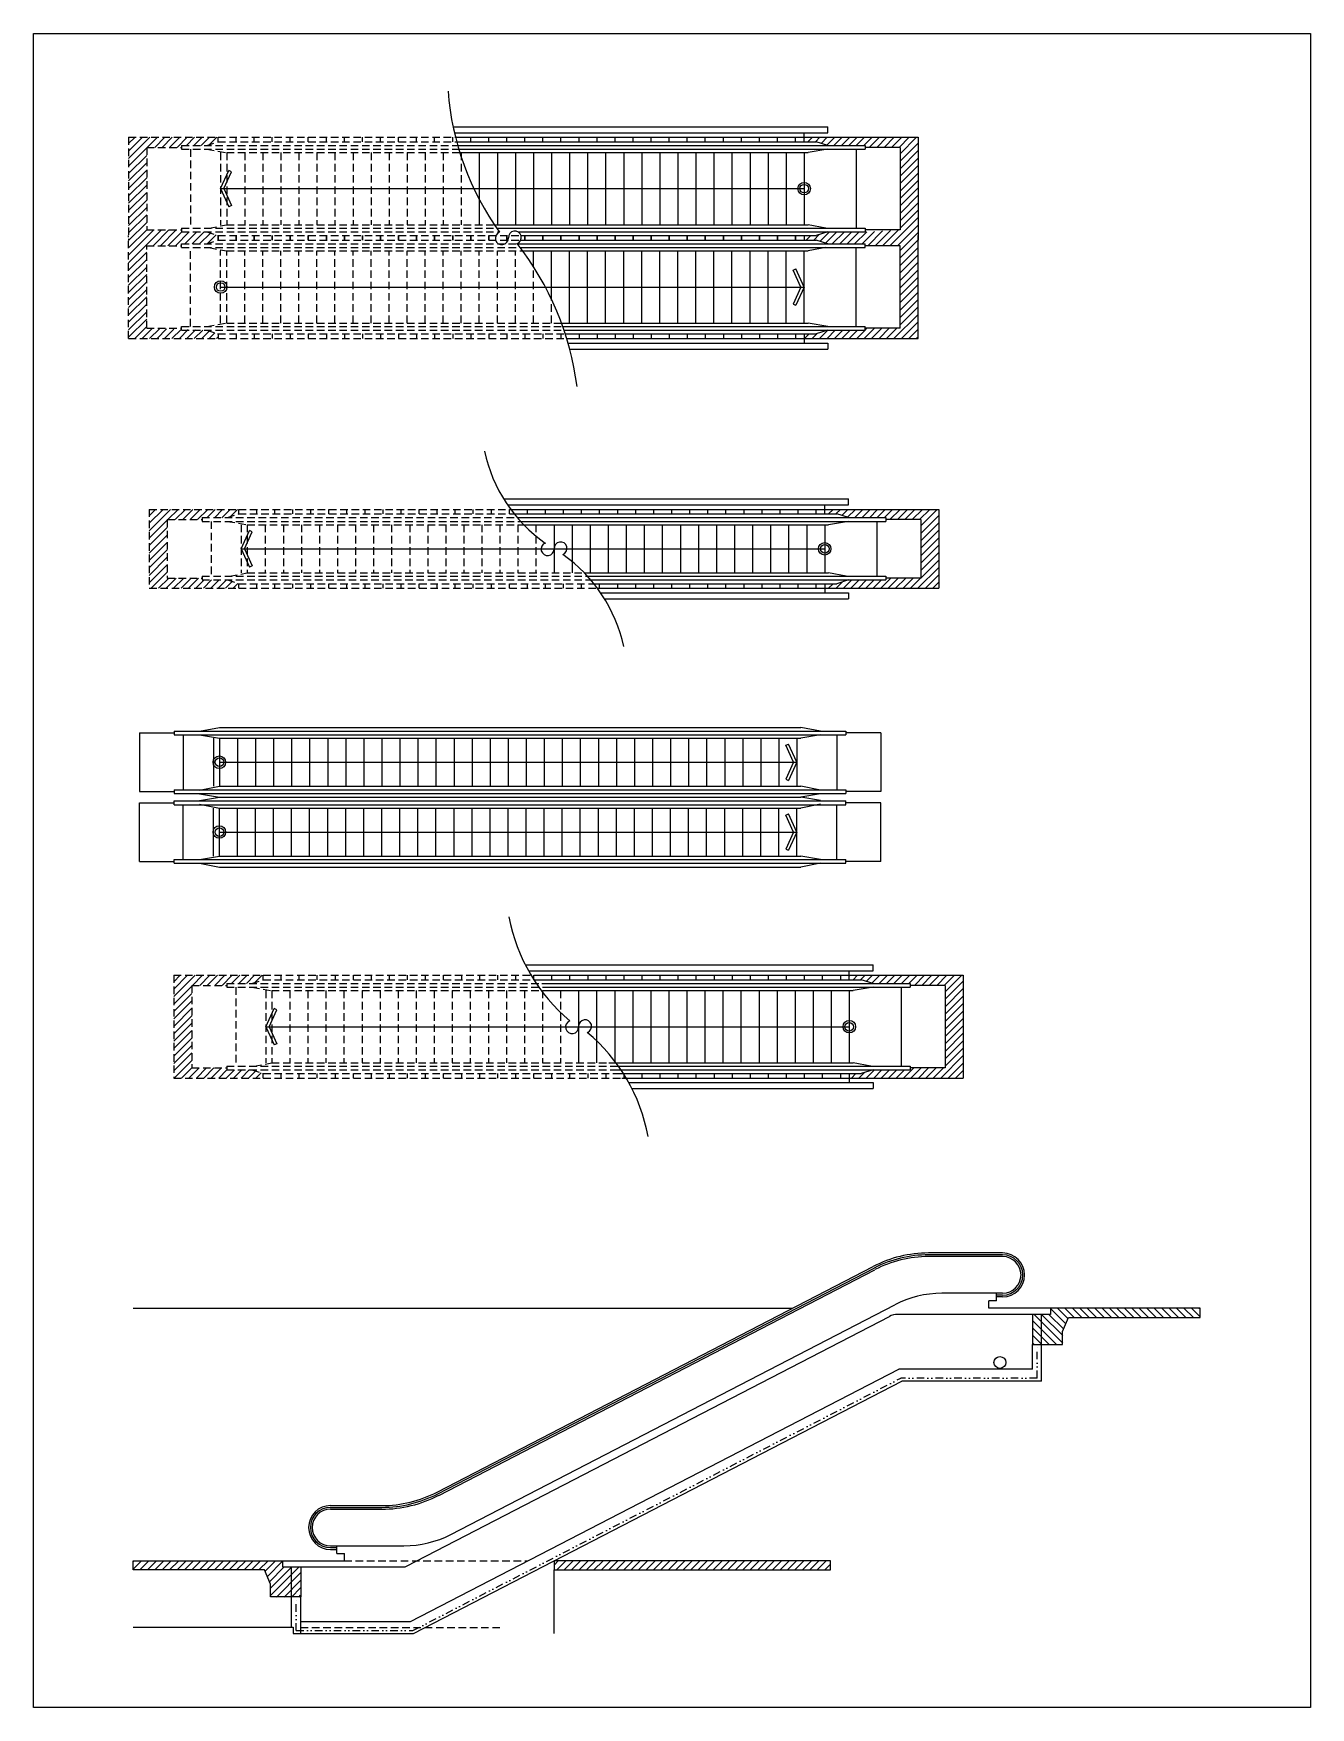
# Model space of a CAD drawing. Extents: x 25317 to 81441, y -31399 to 8952.
# Drawn here: x 49394 to 70624, y -31399 to -3560 of the extents above; entities that cross this region are included whole.
import ezdxf

# ---------------------------------------------------------------- set-up
doc = ezdxf.new("R2010")
doc.units = 0
doc.header["$LTSCALE"] = 500
doc.header["$MEASUREMENT"] = 0
doc.linetypes.add('DIVIDE2', pattern=[0.625, 0.25, -0.125, 0, -0.125, 0, -0.125])
doc.linetypes.add('HIDDEN', pattern=[0.375, 0.25, -0.125])
doc.layers.get('0').update_dxf_attribs({"linetype": 'CONTINUOUS'})
doc.layers.add('BASE', color=2, linetype='CONTINUOUS')
doc.layers.add('ESCALATOR', color=7, linetype='CONTINUOUS')

# ---------------------------------------------------------------- blocks, each defined once
blk = doc.blocks.new('*X3')
at = {"color": 0}
for p, q in [((18966, 35795), (19321, 36150)), ((18966, 35919), (19197, 36150)), ((18966, 36043), (19073, 36150)), ((18966, 35671), (19266, 35971)), ((19276, 35981), (19445, 36150)), ((19399, 35981), (19568, 36150)), ((19523, 35981), (19692, 36150)), ((19647, 35981), (19816, 36150)), ((19771, 35981), (19939, 36150)), ((19926, 36012), (20063, 36150)), ((20049, 36012), (20187, 36150)), ((20173, 36012), (20311, 36150)), ((20312, 36028), (20434, 36150)), ((18966, 35548), (19266, 35848)), ((18966, 35424), (19266, 35724)), ((18966, 35300), (19266, 35600)), ((18966, 35176), (19266, 35476)), ((18966, 35053), (19266, 35353)), ((18966, 34929), (19266, 35229)), ((18966, 34805), (19266, 35105)), ((18966, 34681), (19266, 34981)), ((18966, 34558), (19266, 34858)), ((18966, 34434), (19266, 34734)), ((18966, 34310), (19266, 34610)), ((18966, 34063), (19511, 34608)), ((18966, 34186), (19387, 34608)), ((19372, 34345), (19635, 34608)), ((19496, 34345), (19758, 34608)), ((19620, 34345), (19851, 34576)), ((19743, 34345), (19975, 34576)), ((19898, 34376), (20098, 34576)), ((20022, 34376), (20222, 34576)), ((20146, 34376), (20326, 34556)), ((20271, 34378), (20419, 34525)), ((18966, 33939), (19266, 34239)), ((18966, 33815), (19266, 34115)), ((18966, 33691), (19266, 33991)), ((18966, 33568), (19266, 33868)), ((18966, 33444), (19266, 33744)), ((18966, 33320), (19266, 33620)), ((18966, 33196), (19266, 33496)), ((18966, 33073), (19266, 33373)), ((18966, 32949), (19266, 33249)), ((18966, 32825), (19266, 33125)), ((19067, 32803), (19266, 33001)), ((19191, 32803), (19357, 32969)), ((19315, 32803), (19477, 32965)), ((19439, 32803), (19597, 32961)), ((19562, 32803), (19717, 32958)), ((19686, 32803), (19837, 32954)), ((19810, 32803), (19957, 32950)), ((19934, 32803), (20077, 32946)), ((20057, 32803), (20197, 32943)), ((20181, 32803), (20305, 32927)), ((20305, 32803), (20398, 32896)), ((20429, 32803), (20453, 32828))]:
    blk.add_line(p, q, dxfattribs=at)
blk = doc.blocks.new('*X2')
at = {"color": 0}
for p, q in [((30196, 36136), (30210, 36150)), ((30259, 36075), (30334, 36150)), ((30383, 36075), (30458, 36150)), ((30479, 36048), (30581, 36150)), ((30573, 36018), (30705, 36150)), ((30691, 36012), (30829, 36150)), ((30815, 36012), (30953, 36150)), ((30939, 36012), (31076, 36150)), ((31063, 36012), (31200, 36150)), ((31186, 36012), (31324, 36150)), ((31279, 35981), (31448, 36150)), ((31403, 35981), (31571, 36150)), ((31526, 35981), (31695, 36150)), ((31650, 35981), (31819, 36150)), ((31774, 35981), (31943, 36150)), ((31791, 35874), (32066, 36150)), ((31791, 35750), (32091, 36050)), ((31791, 35627), (32091, 35927)), ((31791, 35503), (32091, 35803)), ((31791, 35379), (32091, 35679)), ((31791, 35255), (32091, 35555)), ((31791, 35132), (32091, 35432)), ((31791, 35008), (32091, 35308)), ((31791, 34884), (32091, 35184)), ((31623, 34345), (32091, 34813)), ((31791, 34760), (32091, 35060)), ((31791, 34637), (32091, 34937)), ((30355, 34439), (30447, 34531)), ((30459, 34418), (30617, 34576)), ((30552, 34389), (30740, 34576)), ((30664, 34376), (30864, 34576)), ((30788, 34376), (30988, 34576)), ((30912, 34376), (31112, 34576)), ((31035, 34376), (31237, 34578)), ((31159, 34376), (31368, 34585)), ((31252, 34345), (31498, 34592)), ((31375, 34345), (31629, 34599)), ((31499, 34345), (31760, 34606)), ((31747, 34345), (32091, 34689)), ((31791, 34265), (32091, 34565)), ((30232, 34439), (30307, 34514)), ((31791, 34142), (32091, 34442)), ((31791, 34018), (32091, 34318)), ((31791, 33894), (32091, 34194)), ((31791, 33770), (32091, 34070)), ((31791, 33647), (32091, 33947)), ((31791, 33523), (32091, 33823)), ((31791, 33399), (32091, 33699)), ((31791, 33275), (32091, 33575)), ((31791, 33152), (32091, 33452)), ((31689, 32803), (32091, 33204)), ((31791, 33028), (32091, 33328)), ((30204, 32803), (30279, 32878)), ((30328, 32803), (30407, 32882)), ((30452, 32803), (30589, 32940)), ((30576, 32803), (30713, 32940)), ((30699, 32803), (30837, 32940)), ((30823, 32803), (30961, 32940)), ((30947, 32803), (31084, 32940)), ((31070, 32803), (31208, 32940)), ((31194, 32803), (31363, 32972)), ((31211, 32943), (31239, 32972)), ((31318, 32803), (31487, 32972)), ((31442, 32803), (31610, 32972)), ((31565, 32803), (31734, 32972)), ((31813, 32803), (32091, 33080)), ((31937, 32803), (32091, 32957)), ((32060, 32803), (32091, 32833))]:
    blk.add_line(p, q, dxfattribs=at)
blk = doc.blocks.new('*X4')
at = {"color": 0}
for p, q in [((18966, 35795), (19321, 36150)), ((18966, 35919), (19197, 36150)), ((18966, 36043), (19073, 36150)), ((18966, 35671), (19266, 35971)), ((19276, 35981), (19445, 36150)), ((19399, 35981), (19568, 36150)), ((19523, 35981), (19692, 36150)), ((19647, 35981), (19816, 36150)), ((19771, 35981), (19939, 36150)), ((19926, 36012), (20063, 36150)), ((20049, 36012), (20187, 36150)), ((20173, 36012), (20311, 36150)), ((20312, 36028), (20434, 36150)), ((18966, 35548), (19266, 35848)), ((18966, 35424), (19266, 35724)), ((18966, 35300), (19266, 35600)), ((18966, 35176), (19266, 35476)), ((18966, 35053), (19266, 35353)), ((18966, 34929), (19266, 35229)), ((19000, 34839), (19266, 35105)), ((19123, 34839), (19292, 35008)), ((19247, 34839), (19416, 35008)), ((19371, 34839), (19540, 35008)), ((19495, 34839), (19663, 35008)), ((19618, 34839), (19787, 35008)), ((19742, 34839), (19880, 34976)), ((19866, 34839), (20003, 34976)), ((19990, 34839), (20127, 34976)), ((20113, 34839), (20251, 34976)), ((20237, 34839), (20347, 34949)), ((20361, 34839), (20440, 34918))]:
    blk.add_line(p, q, dxfattribs=at)
blk = doc.blocks.new('*X5')
at = {"color": 0}
for p, q in [((30196, 36136), (30210, 36150)), ((30259, 36075), (30334, 36150)), ((30383, 36075), (30458, 36150)), ((30479, 36048), (30581, 36150)), ((30573, 36018), (30705, 36150)), ((30691, 36012), (30829, 36150)), ((30815, 36012), (30953, 36150)), ((30939, 36012), (31076, 36150)), ((31063, 36012), (31200, 36150)), ((31186, 36012), (31324, 36150)), ((31279, 35981), (31448, 36150)), ((31403, 35981), (31571, 36150)), ((31526, 35981), (31695, 36150)), ((31650, 35981), (31819, 36150)), ((31774, 35981), (31943, 36150)), ((31791, 35874), (32066, 36150)), ((31791, 35750), (32091, 36050)), ((31791, 35627), (32091, 35927)), ((31791, 35503), (32091, 35803)), ((31791, 35379), (32091, 35679)), ((31791, 35255), (32091, 35555)), ((31791, 35132), (32091, 35432)), ((31745, 34839), (32091, 35184)), ((31791, 35008), (32091, 35308)), ((30196, 34898), (30212, 34914)), ((30260, 34839), (30335, 34914)), ((30384, 34839), (30489, 34944)), ((30508, 34839), (30645, 34976)), ((30632, 34839), (30769, 34976)), ((30755, 34839), (30893, 34976)), ((30879, 34839), (31017, 34976)), ((31003, 34839), (31140, 34976)), ((31127, 34839), (31295, 35008)), ((31250, 34839), (31419, 35008)), ((31374, 34839), (31543, 35008)), ((31498, 34839), (31667, 35008)), ((31622, 34839), (31790, 35008)), ((31869, 34839), (32091, 35060)), ((31993, 34839), (32091, 34937))]:
    blk.add_line(p, q, dxfattribs=at)
blk = doc.blocks.new('*X6')
at = {"color": 0}
for p, q in [((18966, 35795), (19321, 36150)), ((18966, 35919), (19197, 36150)), ((18966, 36043), (19073, 36150)), ((18966, 35671), (19266, 35971)), ((19276, 35981), (19445, 36150)), ((19399, 35981), (19568, 36150)), ((19523, 35981), (19692, 36150)), ((19647, 35981), (19816, 36150)), ((19771, 35981), (19939, 36150)), ((19926, 36012), (20063, 36150)), ((20049, 36012), (20187, 36150)), ((20173, 36012), (20311, 36150)), ((20312, 36028), (20434, 36150)), ((18966, 35548), (19266, 35848)), ((18966, 35424), (19266, 35724)), ((18966, 35300), (19266, 35600)), ((18966, 35176), (19266, 35476)), ((18966, 35053), (19266, 35353)), ((18966, 34929), (19266, 35229)), ((18966, 34805), (19266, 35105)), ((18966, 34681), (19266, 34981)), ((18966, 34558), (19266, 34858)), ((18971, 34439), (19266, 34734)), ((19095, 34439), (19266, 34610)), ((19218, 34439), (19387, 34608)), ((19342, 34439), (19511, 34608)), ((19466, 34439), (19635, 34608)), ((19590, 34439), (19758, 34608)), ((19713, 34439), (19851, 34576)), ((19837, 34439), (19975, 34576)), ((19961, 34439), (20098, 34576)), ((20085, 34439), (20222, 34576)), ((20208, 34439), (20326, 34556)), ((20332, 34439), (20419, 34525))]:
    blk.add_line(p, q, dxfattribs=at)
blk = doc.blocks.new('*X7')
at = {"color": 0}
for p, q in [((30196, 36136), (30210, 36150)), ((30259, 36075), (30334, 36150)), ((30383, 36075), (30458, 36150)), ((30479, 36048), (30581, 36150)), ((30573, 36018), (30705, 36150)), ((30691, 36012), (30829, 36150)), ((30815, 36012), (30953, 36150)), ((30939, 36012), (31076, 36150)), ((31063, 36012), (31200, 36150)), ((31186, 36012), (31324, 36150)), ((31279, 35981), (31448, 36150)), ((31403, 35981), (31571, 36150)), ((31526, 35981), (31695, 36150)), ((31650, 35981), (31819, 36150)), ((31774, 35981), (31943, 36150)), ((31791, 35874), (32066, 36150)), ((31791, 35750), (32091, 36050)), ((31791, 35627), (32091, 35927)), ((31791, 35503), (32091, 35803)), ((31791, 35379), (32091, 35679)), ((31791, 35255), (32091, 35555)), ((31791, 35132), (32091, 35432)), ((31791, 35008), (32091, 35308)), ((31791, 34884), (32091, 35184)), ((31717, 34439), (32091, 34813)), ((31791, 34760), (32091, 35060)), ((31791, 34637), (32091, 34937)), ((30355, 34439), (30447, 34531)), ((30479, 34439), (30617, 34576)), ((30603, 34439), (30740, 34576)), ((30727, 34439), (30864, 34576)), ((30850, 34439), (30988, 34576)), ((30974, 34439), (31112, 34576)), ((31098, 34439), (31267, 34608)), ((31222, 34439), (31390, 34608)), ((31345, 34439), (31514, 34608)), ((31469, 34439), (31638, 34608)), ((31593, 34439), (31762, 34608)), ((31840, 34439), (32091, 34689)), ((31964, 34439), (32091, 34565)), ((30232, 34439), (30307, 34514)), ((32088, 34439), (32091, 34442))]:
    blk.add_line(p, q, dxfattribs=at)
blk = doc.blocks.new('*X9')
at = {"color": 0}
for p, q in [((16812, 12976), (16950, 13114)), ((16812, 13099), (16827, 13114)), ((16924, 12964), (17074, 13114)), ((17048, 12964), (17198, 13114)), ((17172, 12964), (17322, 13114)), ((17295, 12964), (17445, 13114)), ((17419, 12964), (17569, 13114)), ((17543, 12964), (17693, 13114)), ((17667, 12964), (17817, 13114)), ((17790, 12964), (17940, 13114)), ((17914, 12964), (18064, 13114)), ((18038, 12964), (18188, 13114)), ((18162, 12964), (18312, 13114)), ((18285, 12964), (18435, 13114)), ((18409, 12964), (18559, 13114)), ((18533, 12964), (18683, 13114)), ((18657, 12964), (18807, 13114)), ((18780, 12964), (18930, 13114)), ((18904, 12964), (19054, 13114)), ((19006, 12942), (19178, 13114)), ((19043, 12855), (19296, 13109)), ((19079, 12769), (19325, 13014)), ((19096, 12662), (19449, 13014)), ((19096, 12538), (19573, 13014)), ((19197, 12514), (19596, 12914)), ((19320, 12514), (19596, 12790)), ((19444, 12514), (19596, 12667)), ((19568, 12514), (19596, 12543))]:
    blk.add_line(p, q, dxfattribs=at)
blk = doc.blocks.new('*X10')
at = {"color": 0}
for p, q in [((23811, 13045), (23880, 13114)), ((23854, 12964), (24004, 13114)), ((23978, 12964), (24128, 13114)), ((24101, 12964), (24251, 13114)), ((24225, 12964), (24375, 13114)), ((24349, 12964), (24499, 13114)), ((24473, 12964), (24623, 13114)), ((24596, 12964), (24746, 13114)), ((24720, 12964), (24870, 13114)), ((24844, 12964), (24994, 13114)), ((24968, 12964), (25118, 13114)), ((25091, 12964), (25241, 13114)), ((25215, 12964), (25365, 13114)), ((25339, 12964), (25489, 13114)), ((25462, 12964), (25612, 13114)), ((25586, 12964), (25736, 13114)), ((25710, 12964), (25860, 13114)), ((25834, 12964), (25984, 13114)), ((25957, 12964), (26107, 13114)), ((26081, 12964), (26231, 13114)), ((26205, 12964), (26355, 13114)), ((26329, 12964), (26479, 13114)), ((26452, 12964), (26602, 13114)), ((26576, 12964), (26726, 13114)), ((26700, 12964), (26850, 13114)), ((26824, 12964), (26974, 13114)), ((26947, 12964), (27097, 13114)), ((27071, 12964), (27221, 13114)), ((27195, 12964), (27345, 13114)), ((27319, 12964), (27469, 13114)), ((27442, 12964), (27592, 13114)), ((27566, 12964), (27716, 13114)), ((27690, 12964), (27840, 13114)), ((27814, 12964), (27964, 13114)), ((27937, 12964), (28087, 13114)), ((28061, 12964), (28211, 13114)), ((28185, 12964), (28335, 13114)), ((28309, 12964), (28406, 13062))]:
    blk.add_line(p, q, dxfattribs=at)

msp = doc.modelspace()

# ---------------------------------------------------------------- linework, layer by layer
msp.add_lwpolyline([(49394, -3560), (70624, -3560), (70624, -31399), (49394, -31399)], close=True)
at = {"layer": 'BASE', "linetype": 'HIDDEN'}
for p, q in [((50976, -5285), (52463, -5285)), ((52463, -5285), (56410, -5285)), ((52463, -5360), (52463, -5285)), ((52463, -6921), (52463, -6996)), ((52463, -6996), (52463, -6921)), ((52463, -8557), (52463, -8632)), ((50976, -8632), (52463, -8632)), ((52463, -8632), (58257, -8632)), ((51318, -11474), (52806, -11474)), ((52806, -11474), (57329, -11474)), ((52806, -11549), (52806, -11474)), ((51318, -12785), (52806, -12785)), ((52806, -12785), (52806, -12710)), ((52806, -12785), (58768, -12785)), ((51726, -19221), (53213, -19221)), ((53213, -19221), (57736, -19221)), ((53213, -19296), (53213, -19221)), ((53213, -20932), (53213, -20857)), ((51726, -20932), (53213, -20932)), ((53213, -20932), (59176, -20932)), ((54562, -28960), (57615, -28960)), ((53836, -30070), (57155, -30070))]:
    msp.add_line(p, q, dxfattribs=at)
at = {"layer": 'BASE'}
for p, q in [((56370, -5110), (62601, -5110)), ((56392, -5210), (62601, -5210)), ((56410, -5285), (62206, -5285)), ((62206, -5360), (62206, -5210)), ((62206, -5285), (64101, -5285)), ((62601, -5210), (62601, -5110)), ((62206, -6921), (62206, -6996)), ((58426, -6996), (62206, -6996)), ((62206, -8557), (62206, -8707)), ((58257, -8632), (62206, -8632)), ((58280, -8707), (62601, -8707)), ((58307, -8807), (62601, -8807)), ((62206, -8632), (64101, -8632)), ((62601, -8707), (62601, -8807)), ((57210, -11299), (62943, -11299)), ((57275, -11399), (62943, -11399)), ((62548, -11549), (62548, -11399)), ((62943, -11399), (62943, -11299)), ((57329, -11474), (62548, -11474)), ((62548, -11474), (64443, -11474)), ((58768, -12785), (62548, -12785)), ((62548, -12710), (62548, -12860)), ((62548, -12785), (64443, -12785)), ((58821, -12860), (62943, -12860)), ((58887, -12960), (62943, -12960)), ((62943, -12860), (62943, -12960)), ((57569, -19046), (63351, -19046)), ((57622, -19146), (63351, -19146)), ((62956, -19296), (62956, -19146)), ((63351, -19146), (63351, -19046)), ((57736, -19221), (62956, -19221)), ((62956, -19221), (64851, -19221)), ((62956, -20857), (62956, -21007)), ((59176, -20932), (62956, -20932)), ((59290, -21007), (63351, -21007)), ((59343, -21107), (63351, -21107)), ((62956, -20932), (64851, -20932)), ((63351, -21007), (63351, -21107)), ((51051, -24760), (62009, -24760)), ((56333, -28520), (63713, -24701)), ((65402, -24510), (64494, -24510)), ((65277, -24760), (65277, -24635)), ((65402, -24635), (65277, -24635)), ((66303, -24760), (65277, -24760)), ((65402, -24635), (65402, -24510)), ((55594, -29049), (63622, -24894)), ((66003, -24860), (63760, -24860)), ((66153, -25970), (66153, -24860)), ((66003, -25770), (66003, -25360)), ((55664, -29970), (63778, -25770)), ((66003, -25770), (63778, -25770)), ((55712, -30170), (63827, -25970)), ((66153, -25970), (63827, -25970)), ((54437, -28710), (55552, -28710)), ((54437, -28835), (54437, -28710)), ((54437, -28835), (54562, -28835)), ((54562, -28960), (54562, -28835)), ((53536, -28960), (54562, -28960)), ((53686, -30060), (53686, -29060)), ((53836, -29060), (55548, -29060)), ((58050, -30170), (58050, -29110)), ((53836, -30170), (53836, -29560)), ((51051, -30060), (53710, -30060)), ((53710, -30060), (53710, -30170)), ((53836, -29970), (55664, -29970)), ((53710, -30170), (55712, -30170))]:
    msp.add_line(p, q, dxfattribs=at)
at = {"layer": 'BASE', "color": 2, "linetype": 'DIVIDE2'}
for p, q in [((66078, -25920), (66078, -25360)), ((55700, -30120), (63815, -25920)), ((66078, -25920), (63815, -25920)), ((53761, -30120), (53761, -29560)), ((53761, -30120), (55700, -30120))]:
    msp.add_line(p, q, dxfattribs=at)
at = {"layer": 'BASE'}
for points in [[(66503, -25360), (66503, -25146), (66603, -24910), (68788, -24910), (68788, -24760), (66303, -24760), (66303, -24860), (66003, -24860), (66003, -25360)], [(53336, -29560), (53336, -29346), (53236, -29110), (51051, -29110), (51051, -28960), (53536, -28960), (53536, -29060), (53836, -29060), (53836, -29560)], [(58050, -28960), (58050, -29110), (62645, -29110), (62645, -28960)]]:
    msp.add_lwpolyline(points, close=True, dxfattribs=at)
msp.add_circle((65460, -25660), 98.2, dxfattribs=at)
for centre, radius, start, end in [((64494, -26210), 1700, 90, 117.3654), ((63760, -25160), 300, 90, 117.3654), ((55552, -27010), 1700, 270, 297.3654), ((55548, -28960), 100, 270, 297.3654)]:
    msp.add_arc(centre, radius, start, end, dxfattribs=at)
at = {"layer": 'ESCALATOR', "color": 2, "linetype": 'HIDDEN'}
for p, q in [((50976, -5285), (50976, -6996)), ((51276, -5454), (51276, -6827)), ((51276, -5454), (51856, -5454)), ((50976, -8632), (50976, -6921)), ((51276, -6827), (51856, -6827)), ((51276, -7090), (51856, -7090)), ((51276, -8463), (51276, -7090)), ((51276, -8463), (51856, -8463)), ((51318, -11474), (51318, -12785)), ((51618, -11642), (51618, -12616)), ((51618, -11642), (52198, -11642)), ((51618, -12616), (52198, -12616)), ((51726, -19221), (51726, -20932)), ((52026, -19390), (52026, -20763)), ((52026, -19390), (52606, -19390)), ((52026, -20763), (52606, -20763))]:
    msp.add_line(p, q, dxfattribs=at)
at = {"layer": 'ESCALATOR', "linetype": 'HIDDEN'}
for p, q in [((52763, -5360), (52763, -5285)), ((53063, -5360), (53063, -5285)), ((53363, -5360), (53363, -5285)), ((53663, -5360), (53663, -5285)), ((53963, -5360), (53963, -5285)), ((54263, -5360), (54263, -5285)), ((54563, -5360), (54563, -5285)), ((54863, -5360), (54863, -5285)), ((55163, -5360), (55163, -5285)), ((55463, -5360), (55463, -5285)), ((55763, -5360), (55763, -5285)), ((56063, -5360), (56063, -5285)), ((56363, -5360), (56363, -5285)), ((56663, -5360), (56663, -5285)), ((56963, -5360), (56963, -5285)), ((52006, -5485), (52006, -6796)), ((52276, -5485), (52606, -5540)), ((52506, -5540), (52506, -6740)), ((52606, -5540), (56481, -5540)), ((52606, -5540), (52606, -6740)), ((52906, -5540), (52906, -6740)), ((53206, -5540), (53206, -6740)), ((53506, -5540), (53506, -6740)), ((53806, -5540), (53806, -6740)), ((54106, -5540), (54106, -6740)), ((54406, -5540), (54406, -6740)), ((54706, -5540), (54706, -6740)), ((55006, -5540), (55006, -6740)), ((55306, -5540), (55306, -6740)), ((55606, -5540), (55606, -6740)), ((55906, -5540), (55906, -6740)), ((56206, -5540), (56206, -6740)), ((56506, -5540), (56506, -6740)), ((52313, -6796), (52606, -6740)), ((52606, -6740), (57057, -6740)), ((52763, -6921), (52763, -6996)), ((52763, -6996), (52763, -6921)), ((53063, -6921), (53063, -6996)), ((53063, -6996), (53063, -6921)), ((53363, -6921), (53363, -6996)), ((53363, -6996), (53363, -6921)), ((53663, -6921), (53663, -6996)), ((53663, -6996), (53663, -6921)), ((53963, -6921), (53963, -6996)), ((53963, -6996), (53963, -6921)), ((54263, -6921), (54263, -6996)), ((54263, -6996), (54263, -6921)), ((54563, -6921), (54563, -6996)), ((54563, -6996), (54563, -6921)), ((54863, -6921), (54863, -6996)), ((54863, -6996), (54863, -6921)), ((55163, -6921), (55163, -6996)), ((55163, -6996), (55163, -6921)), ((55463, -6921), (55463, -6996)), ((55463, -6996), (55463, -6921)), ((55763, -6921), (55763, -6996)), ((55763, -6996), (55763, -6921)), ((56063, -6921), (56063, -6996)), ((56063, -6996), (56063, -6921)), ((56363, -6921), (56363, -6996)), ((56363, -6996), (56363, -6921)), ((56663, -6921), (56663, -6996)), ((56663, -6996), (56663, -6921)), ((56963, -6921), (56963, -6996)), ((56963, -6996), (56963, -6921)), ((57263, -6921), (57263, -6996)), ((57263, -6996), (57263, -6921)), ((57563, -6921), (57563, -6996)), ((57563, -6996), (57563, -6921)), ((58163, -6921), (58163, -6996)), ((58163, -6996), (58163, -6921)), ((52006, -8432), (52006, -7121)), ((52313, -7121), (52606, -7176)), ((52506, -8376), (52506, -7176)), ((52606, -7176), (57527, -7176)), ((52606, -8376), (52606, -7176)), ((52906, -8376), (52906, -7176)), ((53206, -8376), (53206, -7176)), ((53506, -8376), (53506, -7176)), ((53806, -8376), (53806, -7176)), ((54106, -8376), (54106, -7176)), ((54406, -8376), (54406, -7176)), ((54706, -8376), (54706, -7176)), ((55006, -8376), (55006, -7176)), ((55306, -8376), (55306, -7176)), ((55606, -8376), (55606, -7176)), ((55906, -8376), (55906, -7176)), ((56206, -8376), (56206, -7176)), ((56506, -8376), (56506, -7176)), ((56806, -8376), (56806, -7176)), ((57106, -8376), (57106, -7176)), ((57406, -8376), (57406, -7176)), ((57706, -8376), (57706, -7438)), ((58006, -8376), (58006, -7982)), ((52276, -8432), (52606, -8376)), ((52606, -8376), (58171, -8376)), ((52763, -8557), (52763, -8632)), ((53063, -8557), (53063, -8632)), ((53363, -8557), (53363, -8632)), ((53663, -8557), (53663, -8632)), ((53963, -8557), (53963, -8632)), ((54263, -8557), (54263, -8632)), ((54563, -8557), (54563, -8632)), ((54863, -8557), (54863, -8632)), ((55163, -8557), (55163, -8632)), ((55463, -8557), (55463, -8632)), ((55763, -8557), (55763, -8632)), ((56063, -8557), (56063, -8632)), ((56363, -8557), (56363, -8632)), ((56663, -8557), (56663, -8632)), ((56963, -8557), (56963, -8632)), ((52348, -11674), (52348, -12585)), ((52618, -11674), (52948, -11729)), ((53106, -11549), (53106, -11474)), ((53406, -11549), (53406, -11474)), ((53706, -11549), (53706, -11474)), ((54006, -11549), (54006, -11474)), ((54306, -11549), (54306, -11474)), ((54606, -11549), (54606, -11474)), ((54906, -11549), (54906, -11474)), ((55206, -11549), (55206, -11474)), ((55506, -11549), (55506, -11474)), ((55806, -11549), (55806, -11474)), ((56106, -11549), (56106, -11474)), ((56406, -11549), (56406, -11474)), ((56706, -11549), (56706, -11474)), ((57006, -11549), (57006, -11474)), ((57306, -11549), (57306, -11474)), ((52848, -11729), (52848, -12529)), ((52948, -11729), (57546, -11729)), ((52948, -11729), (52948, -12529)), ((53248, -11729), (53248, -12529)), ((53548, -11729), (53548, -12529)), ((53848, -11729), (53848, -12529)), ((54148, -11729), (54148, -12529)), ((54448, -11729), (54448, -12529)), ((54748, -11729), (54748, -12529)), ((55048, -11729), (55048, -12529)), ((55348, -11729), (55348, -12529)), ((55648, -11729), (55648, -12529)), ((55948, -11729), (55948, -12529)), ((56248, -11729), (56248, -12529)), ((56548, -11729), (56548, -12529)), ((56848, -11729), (56848, -12529)), ((57148, -11729), (57148, -12529)), ((57448, -11729), (57448, -12529)), ((57748, -11729), (57748, -12529)), ((52655, -12585), (52948, -12529)), ((52948, -12529), (58551, -12529)), ((53106, -12785), (53106, -12710)), ((53406, -12785), (53406, -12710)), ((53706, -12785), (53706, -12710)), ((54006, -12785), (54006, -12710)), ((54306, -12785), (54306, -12710)), ((54606, -12785), (54606, -12710)), ((54906, -12785), (54906, -12710)), ((55206, -12785), (55206, -12710)), ((55506, -12785), (55506, -12710)), ((55806, -12785), (55806, -12710)), ((56106, -12785), (56106, -12710)), ((56406, -12785), (56406, -12710)), ((56706, -12785), (56706, -12710)), ((57006, -12785), (57006, -12710)), ((57306, -12785), (57306, -12710)), ((57606, -12785), (57606, -12710)), ((57906, -12785), (57906, -12710)), ((58506, -12785), (58506, -12710)), ((52756, -19421), (52756, -20732)), ((53026, -19421), (53356, -19477)), ((53256, -19477), (53256, -20677)), ((53356, -19477), (57953, -19477)), ((53356, -19477), (53356, -20677)), ((53513, -19296), (53513, -19221)), ((53656, -19477), (53656, -20677)), ((53813, -19296), (53813, -19221)), ((53956, -19477), (53956, -20677)), ((54113, -19296), (54113, -19221)), ((54256, -19477), (54256, -20677)), ((54413, -19296), (54413, -19221)), ((54556, -19477), (54556, -20677)), ((54713, -19296), (54713, -19221)), ((54856, -19477), (54856, -20677)), ((55013, -19296), (55013, -19221)), ((55156, -19477), (55156, -20677)), ((55313, -19296), (55313, -19221)), ((55456, -19477), (55456, -20677)), ((55613, -19296), (55613, -19221)), ((55756, -19477), (55756, -20677)), ((55913, -19296), (55913, -19221)), ((56056, -19477), (56056, -20677)), ((56213, -19296), (56213, -19221)), ((56356, -19477), (56356, -20677)), ((56513, -19296), (56513, -19221)), ((56656, -19477), (56656, -20677)), ((56813, -19296), (56813, -19221)), ((56956, -19477), (56956, -20677)), ((57113, -19296), (57113, -19221)), ((57256, -19477), (57256, -20677)), ((57413, -19296), (57413, -19221)), ((57556, -19477), (57556, -20677)), ((57713, -19296), (57713, -19221)), ((57856, -19477), (57856, -20677)), ((58156, -19477), (58156, -20677)), ((53063, -20732), (53356, -20677)), ((53356, -20677), (58959, -20677)), ((53513, -20932), (53513, -20857)), ((53813, -20932), (53813, -20857)), ((54113, -20932), (54113, -20857)), ((54413, -20932), (54413, -20857)), ((54713, -20932), (54713, -20857)), ((55013, -20932), (55013, -20857)), ((55313, -20932), (55313, -20857)), ((55613, -20932), (55613, -20857)), ((55913, -20932), (55913, -20857)), ((56213, -20932), (56213, -20857)), ((56513, -20932), (56513, -20857)), ((56813, -20932), (56813, -20857)), ((57113, -20932), (57113, -20857)), ((57413, -20932), (57413, -20857)), ((57713, -20932), (57713, -20857)), ((58013, -20932), (58013, -20857)), ((58313, -20932), (58313, -20857)), ((58913, -20932), (58913, -20857))]:
    msp.add_line(p, q, dxfattribs=at)
at = {"layer": 'ESCALATOR'}
for p, q in [((57263, -5360), (57263, -5285)), ((57563, -5360), (57563, -5285)), ((57863, -5360), (57863, -5285)), ((58163, -5360), (58163, -5285)), ((58463, -5360), (58463, -5285)), ((58763, -5360), (58763, -5285)), ((59063, -5360), (59063, -5285)), ((59363, -5360), (59363, -5285)), ((59663, -5360), (59663, -5285)), ((59963, -5360), (59963, -5285)), ((60263, -5360), (60263, -5285)), ((60563, -5360), (60563, -5285)), ((60863, -5360), (60863, -5285)), ((61163, -5360), (61163, -5285)), ((61463, -5360), (61463, -5285)), ((61763, -5360), (61763, -5285)), ((62063, -5360), (62063, -5285)), ((56481, -5540), (62271, -5540)), ((56806, -5540), (56806, -6740)), ((57106, -5540), (57106, -6740)), ((57406, -5540), (57406, -6740)), ((57706, -5540), (57706, -6740)), ((58006, -5540), (58006, -6740)), ((58306, -5540), (58306, -6740)), ((58606, -5540), (58606, -6740)), ((58906, -5540), (58906, -6740)), ((59206, -5540), (59206, -6740)), ((59506, -5540), (59506, -6740)), ((59806, -5540), (59806, -6740)), ((60106, -5540), (60106, -6740)), ((60406, -5540), (60406, -6740)), ((60706, -5540), (60706, -6740)), ((61006, -5540), (61006, -6740)), ((61306, -5540), (61306, -6740)), ((61606, -5540), (61606, -6740)), ((61906, -5540), (61906, -6740)), ((62206, -5540), (62206, -6740)), ((62601, -5485), (62271, -5540)), ((62601, -5422), (62404, -5360)), ((63071, -5485), (63071, -6796)), ((63221, -5422), (63221, -5485)), ((52506, -6140), (52643, -5837)), ((52688, -5858), (52643, -5837)), ((52561, -6140), (52688, -5858)), ((52506, -6140), (57491, -6140)), ((52506, -6140), (52643, -6444)), ((52561, -6140), (52688, -6423)), ((57491, -6140), (62206, -6140)), ((52688, -6423), (52643, -6444)), ((57057, -6740), (62271, -6740)), ((57863, -6921), (57863, -6996)), ((57863, -6996), (57863, -6921)), ((58463, -6921), (58463, -6996)), ((58463, -6996), (58463, -6921)), ((58763, -6921), (58763, -6996)), ((58763, -6996), (58763, -6921)), ((59063, -6921), (59063, -6996)), ((59063, -6996), (59063, -6921)), ((59363, -6921), (59363, -6996)), ((59363, -6996), (59363, -6921)), ((59663, -6921), (59663, -6996)), ((59663, -6996), (59663, -6921)), ((59963, -6921), (59963, -6996)), ((59963, -6996), (59963, -6921)), ((60263, -6921), (60263, -6996)), ((60263, -6996), (60263, -6921)), ((60563, -6921), (60563, -6996)), ((60563, -6996), (60563, -6921)), ((60863, -6921), (60863, -6996)), ((60863, -6996), (60863, -6921)), ((61163, -6921), (61163, -6996)), ((61163, -6996), (61163, -6921)), ((61463, -6921), (61463, -6996)), ((61463, -6996), (61463, -6921)), ((61763, -6921), (61763, -6996)), ((61763, -6996), (61763, -6921)), ((62063, -6921), (62063, -6996)), ((62063, -6996), (62063, -6921)), ((62564, -6796), (62271, -6740)), ((62601, -6858), (62404, -6921)), ((63221, -6796), (63221, -6858)), ((57527, -7176), (62271, -7176)), ((57706, -7438), (57706, -7176)), ((58006, -7982), (58006, -7176)), ((58306, -8376), (58306, -7176)), ((58606, -8376), (58606, -7176)), ((58906, -8376), (58906, -7176)), ((59206, -8376), (59206, -7176)), ((59506, -8376), (59506, -7176)), ((59806, -8376), (59806, -7176)), ((60106, -8376), (60106, -7176)), ((60406, -8376), (60406, -7176)), ((60706, -8376), (60706, -7176)), ((61006, -8376), (61006, -7176)), ((61306, -8376), (61306, -7176)), ((61606, -8376), (61606, -7176)), ((61906, -8376), (61906, -7176)), ((62206, -8376), (62206, -7176)), ((62564, -7121), (62271, -7176)), ((62601, -7058), (62404, -6996)), ((63071, -8432), (63071, -7121)), ((63221, -7121), (63221, -7058)), ((62024, -7494), (62069, -7473)), ((62151, -7776), (62024, -7494)), ((62206, -7776), (62069, -7473)), ((52506, -7776), (62206, -7776)), ((62151, -7776), (62024, -8059)), ((62206, -7776), (62069, -8080)), ((62024, -8059), (62069, -8080)), ((57263, -8557), (57263, -8632)), ((57563, -8557), (57563, -8632)), ((57863, -8557), (57863, -8632)), ((58163, -8557), (58163, -8632)), ((58171, -8376), (62271, -8376)), ((58463, -8557), (58463, -8632)), ((58763, -8557), (58763, -8632)), ((59063, -8557), (59063, -8632)), ((59363, -8557), (59363, -8632)), ((59663, -8557), (59663, -8632)), ((59963, -8557), (59963, -8632)), ((60263, -8557), (60263, -8632)), ((60563, -8557), (60563, -8632)), ((60863, -8557), (60863, -8632)), ((61163, -8557), (61163, -8632)), ((61463, -8557), (61463, -8632)), ((61763, -8557), (61763, -8632)), ((62063, -8557), (62063, -8632)), ((62601, -8432), (62271, -8376)), ((62601, -8494), (62404, -8557)), ((63221, -8494), (63221, -8432)), ((57606, -11549), (57606, -11474)), ((57906, -11549), (57906, -11474)), ((58206, -11549), (58206, -11474)), ((58506, -11549), (58506, -11474)), ((58806, -11549), (58806, -11474)), ((59106, -11549), (59106, -11474)), ((59406, -11549), (59406, -11474)), ((59706, -11549), (59706, -11474)), ((60006, -11549), (60006, -11474)), ((60306, -11549), (60306, -11474)), ((60606, -11549), (60606, -11474)), ((60906, -11549), (60906, -11474)), ((61206, -11549), (61206, -11474)), ((61506, -11549), (61506, -11474)), ((61806, -11549), (61806, -11474)), ((62106, -11549), (62106, -11474)), ((62406, -11549), (62406, -11474)), ((62943, -11674), (62613, -11729)), ((62943, -11611), (62747, -11549)), ((63413, -11674), (63413, -12585)), ((63563, -11611), (63563, -11674)), ((52848, -12129), (52985, -11826)), ((52903, -12129), (53031, -11846)), ((53031, -11846), (52985, -11826)), ((57546, -11729), (62613, -11729)), ((58048, -11729), (58048, -12529)), ((58348, -11729), (58348, -12529)), ((58648, -11729), (58648, -12529)), ((58948, -11729), (58948, -12529)), ((59248, -11729), (59248, -12529)), ((59548, -11729), (59548, -12529)), ((59848, -11729), (59848, -12529)), ((60148, -11729), (60148, -12529)), ((60448, -11729), (60448, -12529)), ((60748, -11729), (60748, -12529)), ((61048, -11729), (61048, -12529)), ((61348, -11729), (61348, -12529)), ((61648, -11729), (61648, -12529)), ((61948, -11729), (61948, -12529)), ((62248, -11729), (62248, -12529)), ((62548, -11729), (62548, -12529)), ((52848, -12129), (57833, -12129)), ((52848, -12129), (52985, -12433)), ((52903, -12129), (53031, -12412)), ((57833, -12129), (62548, -12129)), ((53031, -12412), (52985, -12433)), ((58206, -12785), (58206, -12710)), ((58551, -12529), (62613, -12529)), ((58806, -12785), (58806, -12710)), ((59106, -12785), (59106, -12710)), ((59406, -12785), (59406, -12710)), ((59706, -12785), (59706, -12710)), ((60006, -12785), (60006, -12710)), ((60306, -12785), (60306, -12710)), ((60606, -12785), (60606, -12710)), ((60906, -12785), (60906, -12710)), ((61206, -12785), (61206, -12710)), ((61506, -12785), (61506, -12710)), ((61806, -12785), (61806, -12710)), ((62106, -12785), (62106, -12710)), ((62406, -12785), (62406, -12710)), ((62906, -12585), (62613, -12529)), ((62943, -12647), (62747, -12710)), ((63563, -12585), (63563, -12647)), ((51885, -15224), (51885, -16135)), ((52155, -15224), (52485, -15279)), ((52385, -15279), (52385, -16079)), ((52485, -15279), (62150, -15279)), ((52485, -15279), (52485, -16079)), ((52785, -15279), (52785, -16079)), ((53085, -15279), (53085, -16079)), ((53385, -15279), (53385, -16079)), ((53685, -15279), (53685, -16079)), ((53985, -15279), (53985, -16079)), ((54285, -15279), (54285, -16079)), ((54585, -15279), (54585, -16079)), ((54885, -15279), (54885, -16079)), ((55185, -15279), (55185, -16079)), ((55485, -15279), (55485, -16079)), ((55785, -15279), (55785, -16079)), ((56085, -15279), (56085, -16079)), ((56385, -15279), (56385, -16079)), ((56685, -15279), (56685, -16079)), ((56985, -15279), (56985, -16079)), ((57285, -15279), (57285, -16079)), ((57585, -15279), (57585, -16079)), ((57885, -15279), (57885, -16079)), ((58185, -15279), (58185, -16079)), ((58485, -15279), (58485, -16079)), ((58785, -15279), (58785, -16079)), ((59085, -15279), (59085, -16079)), ((59385, -15279), (59385, -16079)), ((59685, -15279), (59685, -16079)), ((59985, -15279), (59985, -16079)), ((60285, -15279), (60285, -16079)), ((60585, -15279), (60585, -16079)), ((60885, -15279), (60885, -16079)), ((61185, -15279), (61185, -16079)), ((61485, -15279), (61485, -16079)), ((61785, -15279), (61785, -16079)), ((62085, -15279), (62085, -16079)), ((62480, -15161), (62150, -15099)), ((62480, -15224), (62150, -15279)), ((62750, -15224), (62750, -16135)), ((62900, -15161), (62900, -15224)), ((61903, -15396), (61948, -15376)), ((62030, -15679), (61903, -15396)), ((62085, -15679), (61948, -15376)), ((52485, -15679), (62085, -15679)), ((62030, -15679), (61903, -15962)), ((62085, -15679), (61948, -15982)), ((52155, -16142), (52485, -16079)), ((52485, -16079), (62150, -16079)), ((61903, -15962), (61948, -15982)), ((62480, -16142), (62150, -16079)), ((62900, -16135), (62900, -16197)), ((51885, -17296), (51885, -16385)), ((52155, -16378), (52485, -16440)), ((62480, -16204), (62150, -16260)), ((62480, -16315), (62150, -16260)), ((62480, -16378), (62150, -16440)), ((62750, -17296), (62750, -16385)), ((62900, -16385), (62900, -16322)), ((52385, -17240), (52385, -16440)), ((52485, -16440), (62150, -16440)), ((52485, -17240), (52485, -16440)), ((52785, -17240), (52785, -16440)), ((53085, -17240), (53085, -16440)), ((53385, -17240), (53385, -16440)), ((53685, -17240), (53685, -16440)), ((53985, -17240), (53985, -16440)), ((54285, -17240), (54285, -16440)), ((54585, -17240), (54585, -16440)), ((54885, -17240), (54885, -16440)), ((55185, -17240), (55185, -16440)), ((55485, -17240), (55485, -16440)), ((55785, -17240), (55785, -16440)), ((56085, -17240), (56085, -16440)), ((56385, -17240), (56385, -16440)), ((56685, -17240), (56685, -16440)), ((56985, -17240), (56985, -16440)), ((57285, -17240), (57285, -16440)), ((57585, -17240), (57585, -16440)), ((57885, -17240), (57885, -16440)), ((58185, -17240), (58185, -16440)), ((58485, -17240), (58485, -16440)), ((58785, -17240), (58785, -16440)), ((59085, -17240), (59085, -16440)), ((59385, -17240), (59385, -16440)), ((59685, -17240), (59685, -16440)), ((59985, -17240), (59985, -16440)), ((60285, -17240), (60285, -16440)), ((60585, -17240), (60585, -16440)), ((60885, -17240), (60885, -16440)), ((61185, -17240), (61185, -16440)), ((61485, -17240), (61485, -16440)), ((61785, -17240), (61785, -16440)), ((61903, -16557), (61948, -16537)), ((62030, -16840), (61903, -16557)), ((62085, -16840), (61948, -16537)), ((62085, -17240), (62085, -16440)), ((52485, -16840), (62085, -16840)), ((62030, -16840), (61903, -17123)), ((62085, -16840), (61948, -17143)), ((52155, -17296), (52485, -17240)), ((52485, -17240), (62150, -17240)), ((61903, -17123), (61948, -17143)), ((62480, -17296), (62150, -17240)), ((62480, -17358), (62150, -17421)), ((62900, -17358), (62900, -17296)), ((57953, -19477), (63021, -19477)), ((58013, -19296), (58013, -19221)), ((58313, -19296), (58313, -19221)), ((58456, -19477), (58456, -20677)), ((58613, -19296), (58613, -19221)), ((58756, -19477), (58756, -20677)), ((58913, -19296), (58913, -19221)), ((59056, -19477), (59056, -20677)), ((59213, -19296), (59213, -19221)), ((59356, -19477), (59356, -20677)), ((59513, -19296), (59513, -19221)), ((59656, -19477), (59656, -20677)), ((59813, -19296), (59813, -19221)), ((59956, -19477), (59956, -20677)), ((60113, -19296), (60113, -19221)), ((60256, -19477), (60256, -20677)), ((60413, -19296), (60413, -19221)), ((60556, -19477), (60556, -20677)), ((60713, -19296), (60713, -19221)), ((60856, -19477), (60856, -20677)), ((61013, -19296), (61013, -19221)), ((61156, -19477), (61156, -20677)), ((61313, -19296), (61313, -19221)), ((61456, -19477), (61456, -20677)), ((61613, -19296), (61613, -19221)), ((61756, -19477), (61756, -20677)), ((61913, -19296), (61913, -19221)), ((62056, -19477), (62056, -20677)), ((62213, -19296), (62213, -19221)), ((62356, -19477), (62356, -20677)), ((62513, -19296), (62513, -19221)), ((62656, -19477), (62656, -20677)), ((62813, -19296), (62813, -19221)), ((62956, -19477), (62956, -20677)), ((63351, -19421), (63021, -19477)), ((63351, -19359), (63154, -19296)), ((63821, -19421), (63821, -20732)), ((63971, -19359), (63971, -19421)), ((53256, -20077), (53393, -19773)), ((53311, -20077), (53438, -19794)), ((53438, -19794), (53393, -19773)), ((53256, -20077), (58241, -20077)), ((53256, -20077), (53393, -20380)), ((53311, -20077), (53438, -20360)), ((58241, -20077), (62956, -20077)), ((53438, -20360), (53393, -20380)), ((58613, -20932), (58613, -20857)), ((58959, -20677), (63021, -20677)), ((59213, -20932), (59213, -20857)), ((59513, -20932), (59513, -20857)), ((59813, -20932), (59813, -20857)), ((60113, -20932), (60113, -20857)), ((60413, -20932), (60413, -20857)), ((60713, -20932), (60713, -20857)), ((61013, -20932), (61013, -20857)), ((61313, -20932), (61313, -20857)), ((61613, -20932), (61613, -20857)), ((61913, -20932), (61913, -20857)), ((62213, -20932), (62213, -20857)), ((62513, -20932), (62513, -20857)), ((62813, -20932), (62813, -20857)), ((63314, -20732), (63021, -20677)), ((63351, -20795), (63154, -20857)), ((63971, -20732), (63971, -20795)), ((65506, -23840), (64274, -23840)), ((65506, -23870), (64274, -23870)), ((65506, -23900), (64274, -23900)), ((56105, -27817), (63354, -24064)), ((56118, -27843), (63368, -24091)), ((56132, -27870), (63382, -24118)), ((65506, -24510), (65402, -24510)), ((65506, -24540), (65402, -24540)), ((65506, -24570), (65402, -24570)), ((54333, -28040), (55185, -28040)), ((54333, -28070), (55185, -28070)), ((54333, -28100), (55185, -28100)), ((54333, -28710), (54437, -28710)), ((54333, -28740), (54437, -28740)), ((54333, -28770), (54437, -28770))]:
    msp.add_line(p, q, dxfattribs=at)
at = {"layer": 'ESCALATOR', "color": 2}
for p, q in [((64101, -5285), (64101, -6996)), ((63801, -5454), (63221, -5454)), ((63801, -5454), (63801, -6827)), ((63801, -6827), (63221, -6827)), ((64101, -8632), (64101, -6921)), ((63801, -7090), (63221, -7090)), ((63801, -8463), (63801, -7090)), ((63801, -8463), (63221, -8463)), ((64143, -11642), (63563, -11642)), ((64143, -11642), (64143, -12616)), ((64443, -11474), (64443, -12785)), ((64143, -12616), (63563, -12616)), ((51155, -15192), (51735, -15192)), ((51155, -15192), (51155, -16166)), ((63480, -15192), (62900, -15192)), ((63480, -15192), (63480, -16166)), ((51155, -16166), (51735, -16166)), ((51155, -16353), (51735, -16353)), ((51155, -17327), (51155, -16353)), ((63480, -16166), (62900, -16166)), ((63480, -16353), (62900, -16353)), ((63480, -17327), (63480, -16353)), ((51155, -17327), (51735, -17327)), ((63480, -17327), (62900, -17327)), ((64551, -19390), (63971, -19390)), ((64551, -19390), (64551, -20763)), ((64851, -19221), (64851, -20932)), ((64551, -20763), (63971, -20763))]:
    msp.add_line(p, q, dxfattribs=at)
at = {"layer": 'ESCALATOR', "color": 1, "linetype": 'HIDDEN'}
for p, q in [((51856, -5422), (56446, -5422)), ((51856, -5422), (51856, -5485)), ((51856, -5485), (56464, -5485)), ((51856, -6796), (57095, -6796)), ((51856, -6796), (51856, -6858)), ((51856, -6858), (57140, -6858)), ((51856, -7058), (57438, -7058)), ((51856, -7121), (51856, -7058)), ((51856, -7121), (57486, -7121)), ((51856, -8432), (58191, -8432)), ((51856, -8494), (51856, -8432)), ((51856, -8494), (58213, -8494)), ((52198, -11611), (57438, -11611)), ((52198, -11611), (52198, -11674)), ((52198, -11674), (57493, -11674)), ((52198, -12585), (58603, -12585)), ((52198, -12585), (52198, -12647)), ((52198, -12647), (58659, -12647)), ((52606, -19359), (57846, -19359)), ((52606, -19359), (52606, -19421)), ((52606, -19421), (57901, -19421)), ((52606, -20732), (59011, -20732)), ((52606, -20732), (52606, -20795)), ((52606, -20795), (59066, -20795))]:
    msp.add_line(p, q, dxfattribs=at)
at = {"layer": 'ESCALATOR', "color": 3, "linetype": 'HIDDEN'}
for p, q in [((52276, -5422), (52463, -5360)), ((52463, -5360), (56429, -5360)), ((52276, -6858), (52463, -6921)), ((52463, -6921), (57500, -6921)), ((52276, -7058), (52463, -6996)), ((52463, -6996), (57496, -6996)), ((52276, -8494), (52463, -8557)), ((52463, -8557), (58234, -8557)), ((52618, -11611), (52806, -11549)), ((52806, -11549), (57387, -11549)), ((52618, -12647), (52806, -12710)), ((52806, -12710), (58710, -12710)), ((53026, -19359), (53213, -19296)), ((53213, -19296), (57794, -19296)), ((53026, -20795), (53213, -20857)), ((53213, -20857), (59118, -20857))]:
    msp.add_line(p, q, dxfattribs=at)
at = {"layer": 'ESCALATOR', "color": 3}
for p, q in [((56429, -5360), (62404, -5360)), ((57500, -6921), (62404, -6921)), ((57496, -6996), (62404, -6996)), ((58234, -8557), (62404, -8557)), ((57387, -11549), (62747, -11549)), ((58710, -12710), (62747, -12710)), ((52155, -15161), (52485, -15099)), ((52485, -15099), (62150, -15099)), ((52155, -16204), (52485, -16260)), ((52155, -16315), (52485, -16260)), ((52485, -16260), (62150, -16260)), ((52155, -17358), (52485, -17421)), ((52485, -17421), (62150, -17421)), ((57794, -19296), (63154, -19296)), ((59118, -20857), (63154, -20857))]:
    msp.add_line(p, q, dxfattribs=at)
at = {"layer": 'ESCALATOR', "color": 1}
for p, q in [((56446, -5422), (63221, -5422)), ((56464, -5485), (63221, -5485)), ((57095, -6796), (63221, -6796)), ((57449, -6858), (63221, -6858)), ((57438, -7058), (63221, -7058)), ((57486, -7121), (63221, -7121)), ((58191, -8432), (63221, -8432)), ((58213, -8494), (63221, -8494)), ((57438, -11611), (63563, -11611)), ((57493, -11674), (63563, -11674)), ((58603, -12585), (63563, -12585)), ((58659, -12647), (63563, -12647)), ((51735, -15161), (62900, -15161)), ((51735, -15161), (51735, -15224)), ((51735, -15224), (62900, -15224)), ((51735, -16135), (62900, -16135)), ((51735, -16135), (51735, -16197)), ((51735, -16197), (62900, -16197)), ((51735, -16322), (62900, -16322)), ((51735, -16385), (51735, -16322)), ((51735, -16385), (62900, -16385)), ((51735, -17296), (62900, -17296)), ((51735, -17358), (51735, -17296)), ((51735, -17358), (62900, -17358)), ((57846, -19359), (63971, -19359)), ((57901, -19421), (63971, -19421)), ((59011, -20732), (63971, -20732)), ((59066, -20795), (63971, -20795))]:
    msp.add_line(p, q, dxfattribs=at)
at = {"layer": 'ESCALATOR'}
for centre, radius in [((62206, -6140), 104), ((62206, -6140), 71.6), ((52506, -7776), 104), ((52506, -7776), 71.6), ((62548, -12129), 104), ((62548, -12129), 71.6), ((52485, -15679), 104), ((52485, -15679), 71.6), ((52485, -16840), 104), ((52485, -16840), 71.6), ((62956, -20077), 104), ((62956, -20077), 71.6)]:
    msp.add_circle(centre, radius, dxfattribs=at)
for centre, radius, start, end in [((60867, -4173), 4594, 184.2882, 215.8604), ((57181, -6965), 108, 110.373, 3.332), ((57397, -6953), 108, 290.373, 183.332), ((53587, -10064), 4885, 7.4278, 38.0394), ((59350, -9978), 2515, 192.0891, 234.875), ((57941, -12135), 108, 110.373, 3.332), ((58156, -12123), 108, 290.373, 183.332), ((56747, -14281), 2515, 12.0891, 54.875), ((60232, -17697), 2985, 190.7096, 229.9432), ((58348, -20083), 108, 110.373, 3.332), ((58564, -20070), 108, 290.373, 183.332), ((56680, -22456), 2985, 10.7096, 49.9432), ((64274, -25840), 2000, 90, 117.3654), ((64274, -25840), 1970, 90, 117.3654), ((64274, -25840), 1940, 90, 117.3654), ((65506, -24205), 365, 270, 90), ((65506, -24205), 335, 270, 90), ((65506, -24205), 305, 270, 90), ((55185, -26040), 2000, 270, 297.3654), ((54333, -28405), 365, 90, 270), ((54333, -28405), 335, 90, 270), ((54333, -28405), 305, 90, 270), ((55185, -26040), 2030, 270, 297.3654), ((55185, -26040), 2060, 270, 297.3654)]:
    msp.add_arc(centre, radius, start, end, dxfattribs=at)

# ---------------------------------------------------------------- block references
at = {"layer": 'BASE', "color": 7, "xscale": -1}
msp.add_blockref('*X9', (85600, -37875), dxfattribs=at)
at = {"layer": 'BASE', "color": 7}
for name in ['*X9', '*X10']:
    msp.add_blockref(name, (34239, -42075), dxfattribs=at)
at = {"layer": 'ESCALATOR'}
for name, p in [('*X3', (32010, -41435)), ('*X2', (32010, -41435)), ('*X4', (32352, -47624)), ('*X5', (32352, -47624)), ('*X6', (32760, -55371)), ('*X7', (32760, -55371))]:
    msp.add_blockref(name, p, dxfattribs=at)

doc.saveas('drawing.dxf')
